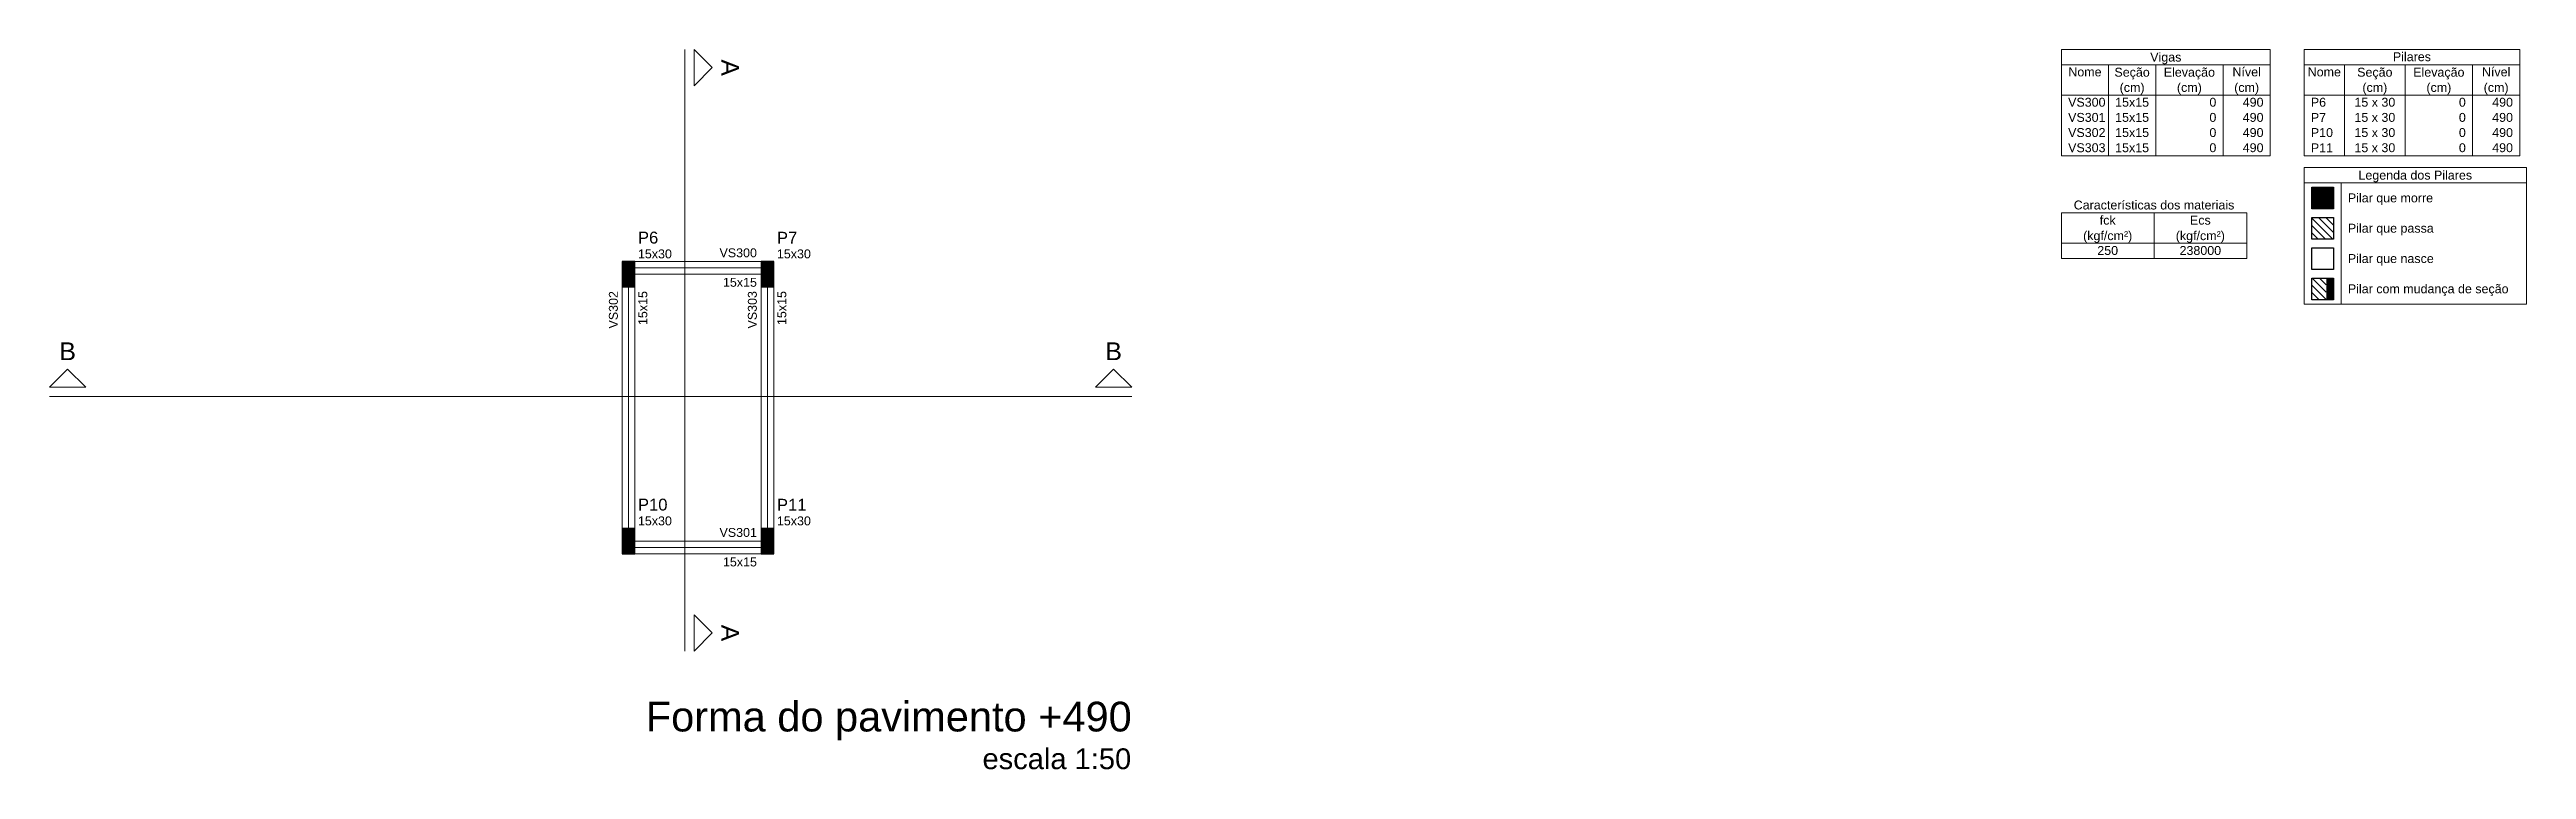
# Model space of a CAD drawing. Header units: inches. Extents: x -52 to 802, y -168 to 85.
# Drawn here: x 21.4 to 80.2, y -95 to -77.9 of the extents above; entities that cross this region are included whole.
import ezdxf

# ---------------------------------------------------------------- set-up
doc = ezdxf.new("R2010")
doc.units = ezdxf.units.IN
doc.header["$MEASUREMENT"] = 0
doc.linetypes.add('DOT2', pattern=[3.175, 0, -3.175])
for name, color, linetype, lineweight in [('FO-Cortes', 9, 'Continuous', 5), ('FO-Eixos', 5, 'Continuous', 5), ('FO-Hachuras dos pilares', 9, 'Continuous', 5), ('FO-Pilares', 4, 'Continuous', 30), ('FO-Textos das vigas', 7, 'Continuous', 5), ('FO-Textos dos pilares', 7, 'Continuous', 5), ('FO-Títulos', 1, 'Continuous', 20), ('FO-Vigas', 1, 'Continuous', 20), ('LC-Textos', 3, 'Continuous', 20)]:
    doc.layers.add(name, color=color, linetype=linetype, lineweight=lineweight)
doc.styles.add('Arial', font='arial.ttf')
pattern_1 = [(135, (48.85177, -83.1931), (-0.08838835, -0.08838835), [])]

msp = doc.modelspace()

# ---------------------------------------------------------------- texts
at = {"layer": 'FO-Cortes', "linetype": 'DOT2', "ltscale": 0.05, "char_height": 0.4236, "width": 0.793288, "attachment_point": 8, "rotation": 270, "line_spacing_factor": 0.798, "style": 'Arial'}
for insert in [(37.3652, -78.3249), (37.3652, -91.748)]:
    msp.add_mtext('A', dxfattribs=dict(at, insert=insert))
at = {"layer": 'FO-Cortes', "linetype": 'DOT2', "ltscale": 0.05, "char_height": 0.4236, "width": 0.793288, "attachment_point": 8, "line_spacing_factor": 0.798, "style": 'Arial'}
for insert in [(21.8471, -85.2703), (46.6843, -85.2703)]:
    msp.add_mtext('B', dxfattribs=dict(at, insert=insert))
at = {"layer": 'FO-Textos das vigas', "linetype": 'Continuous', "char_height": 0.2118, "line_spacing_factor": 0.798, "style": 'Arial'}
for s, insert, width, attachment_point in [('Vigas', (71.668, -78.2443), 1.495849, 8), ('Nome', (69.7483, -78.5349), 1.591886, 8), ('Seção', (70.868, -78.6043), 1.693743, 8), ('(cm)', (70.868, -78.9643), 1.193187, 8), ('Elevação', (72.228, -78.6043), 2.459128, 8), ('(cm)', (72.228, -78.9643), 1.193187, 8), ('Nível', (73.5883, -78.5349), 1.361979, 8), ('(cm)', (73.588, -78.9643), 1.193187, 8), ('VS300', (69.3483, -79.2549), 1.79269, 7), ('VS301', (69.3483, -79.6149), 1.79269, 7), ('15x15', (70.8683, -79.2549), 1.620988, 8), ('15x15', (70.8683, -79.6149), 1.620988, 8), ('0', (72.8683, -79.2549), 0.331764, 9), ('0', (72.8683, -79.6149), 0.331764, 9), ('490', (73.9883, -79.2549), 0.995292, 9), ('490', (73.9883, -79.6149), 0.995292, 9), ('VS302', (69.3483, -79.9749), 1.79269, 7), ('15x15', (70.8683, -79.9749), 1.620988, 8), ('0', (72.8683, -79.9749), 0.331764, 9), ('490', (73.9883, -79.9749), 0.995292, 9), ('VS303', (69.3483, -80.3349), 1.79269, 7), ('15x15', (70.8683, -80.3349), 1.620988, 8), ('0', (72.8683, -80.3349), 0.331764, 9), ('490', (73.9883, -80.3349), 0.995292, 9), ('Legenda dos Pilares', (77.5918, -81.0471), 5.445005, 8), ('Características dos materiais', (71.3883, -81.6949), 7.703329, 8), ('Pilar que morre', (75.9918, -81.5871), 4.080116, 7), ('(kgf/cm²)', (70.288, -82.4843), 2.354361, 8), ('fck', (70.2883, -82.0549), 0.765386, 8), ('(kgf/cm²)', (72.488, -82.4843), 2.354361, 8), ('Ecs', (72.4883, -82.0549), 0.998202, 8), ('Pilar que passa', (75.9918, -82.3071), 4.117949, 7), ('250', (70.2883, -82.7749), 0.995292, 8), ('238000', (72.4883, -82.7749), 1.990584, 8), ('Pilar que nasce', (75.9918, -83.0271), 4.117949, 7), ('Pilar com mudança de seção', (75.9918, -83.7471), 7.703329, 7)]:
    msp.add_mtext(s, dxfattribs=dict(at, insert=insert, width=width, attachment_point=attachment_point))
at = {"layer": 'FO-Textos das vigas', "linetype": 'DOT2', "ltscale": 0.05, "char_height": 0.2118, "attachment_point": 9, "line_spacing_factor": 0.798, "style": 'Arial'}
for s, insert, width in [('VS300', (38.214, -82.8303), 1.79269), ('15x15', (38.214, -83.5303), 1.620988), ('VS301', (38.214, -89.4703), 1.79269), ('15x15', (38.214, -90.1703), 1.620988)]:
    msp.add_mtext(s, dxfattribs=dict(at, insert=insert, width=width))
at = {"layer": 'FO-Textos das vigas', "linetype": 'DOT2', "ltscale": 0.05, "char_height": 0.2118, "attachment_point": 9, "rotation": 90, "line_spacing_factor": 0.798, "style": 'Arial'}
for s, insert, width in [('VS302', (34.914, -83.6303), 1.79269), ('15x15', (35.614, -83.6303), 1.620988), ('VS303', (38.214, -83.6303), 1.79269), ('15x15', (38.914, -83.6303), 1.620988)]:
    msp.add_mtext(s, dxfattribs=dict(at, insert=insert, width=width))
at = {"layer": 'FO-Textos dos pilares', "linetype": 'Continuous', "char_height": 0.2118, "line_spacing_factor": 0.798, "style": 'Arial'}
for s, insert, width, attachment_point in [('Pilares', (77.5121, -78.1749), 1.827613, 8), ('Nome', (75.4321, -78.5349), 1.591886, 8), ('Seção', (76.6318, -78.6043), 1.693743, 8), ('(cm)', (76.6318, -78.9643), 1.193187, 8), ('Elevação', (78.1518, -78.6043), 2.459128, 8), ('(cm)', (78.1518, -78.9643), 1.193187, 8), ('Nível', (79.5121, -78.5349), 1.361979, 8), ('(cm)', (79.5118, -78.9643), 1.193187, 8), ('P6', (75.1121, -79.2549), 0.730463, 7), ('15 x 30', (76.6321, -79.2549), 1.952752, 8), ('15 x 30', (76.6321, -79.6149), 1.952752, 8), ('0', (78.7921, -79.2549), 0.331764, 9), ('0', (78.7921, -79.6149), 0.331764, 9), ('490', (79.9121, -79.2549), 0.995292, 9), ('490', (79.9121, -79.6149), 0.995292, 9), ('P7', (75.1121, -79.6149), 0.730463, 7), ('P10', (75.1121, -79.9749), 0.730463, 7), ('15 x 30', (76.6321, -79.9749), 1.952752, 8), ('0', (78.7921, -79.9749), 0.331764, 9), ('490', (79.9121, -79.9749), 0.995292, 9), ('P11', (75.1121, -80.3349), 1.062227, 7), ('15 x 30', (76.6321, -80.3349), 1.952752, 8), ('0', (78.7921, -80.3349), 0.331764, 9), ('490', (79.9121, -80.3349), 0.995292, 9)]:
    msp.add_mtext(s, dxfattribs=dict(at, insert=insert, width=width, attachment_point=attachment_point))
at = {"layer": 'FO-Textos dos pilares', "linetype": 'DOT2', "ltscale": 0.05, "attachment_point": 7, "line_spacing_factor": 0.798, "style": 'Arial'}
for s, insert, char_height, width in [('P6', (35.389, -82.5053), 0.2824, 0.97144), ('P7', (38.689, -82.5053), 0.2824, 0.97144), ('15x30', (35.389, -82.8553), 0.2118, 1.620988), ('15x30', (38.689, -82.8553), 0.2118, 1.620988), ('P10', (35.389, -88.8453), 0.2824, 0.97144), ('P11', (38.689, -88.8453), 0.2824, 1.412653), ('15x30', (35.389, -89.1953), 0.2118, 1.620988), ('15x30', (38.689, -89.1953), 0.2118, 1.620988)]:
    msp.add_mtext(s, dxfattribs=dict(at, insert=insert, char_height=char_height, width=width))
at = {"layer": 'FO-Títulos', "linetype": 'DOT2', "ltscale": 0.05, "insert": (47.114, -94.2993), "char_height": 0.706, "width": 23.185682, "attachment_point": 9, "line_spacing_factor": 0.798, "style": 'Arial'}
msp.add_mtext('Forma do pavimento +490', dxfattribs=at)
at = {"layer": 'LC-Textos', "linetype": 'Continuous', "insert": (43.5705, -94.9887), "char_height": 0.4942, "width": 3.464164, "attachment_point": 7, "line_spacing_factor": 0.798, "style": 'Arial'}
msp.add_mtext('escala 1:50', dxfattribs=at)

# ---------------------------------------------------------------- hatches: boundary and pattern name
at = {"layer": 'FO-Hachuras dos pilares', "linetype": 'Continuous'}
for points in [[(75.1321, -81.6807), (75.1321, -81.1607), (75.6521, -81.1607), (75.6521, -81.6807), (75.1321, -81.6807)], [(35.314, -82.9303), (35.164, -82.9303), (35.014, -82.9303), (35.014, -83.2303), (35.014, -83.5303), (35.164, -83.5303), (35.314, -83.5303), (35.314, -83.2303)], [(38.314, -83.5303), (38.464, -83.5303), (38.614, -83.5303), (38.614, -83.2303), (38.614, -82.9303), (38.464, -82.9303), (38.314, -82.9303), (38.314, -83.2303)], [(75.4779, -83.8407), (75.4779, -83.3207), (75.6521, -83.3207), (75.6521, -83.8407), (75.4779, -83.8407)], [(35.014, -89.8703), (35.164, -89.8703), (35.314, -89.8703), (35.314, -89.5703), (35.314, -89.2703), (35.164, -89.2703), (35.014, -89.2703), (35.014, -89.5703)], [(38.614, -89.2703), (38.464, -89.2703), (38.314, -89.2703), (38.314, -89.5703), (38.314, -89.8703), (38.464, -89.8703), (38.614, -89.8703), (38.614, -89.5703)]]:
    msp.add_hatch(color=256, dxfattribs=at).paths.add_polyline_path(points)
h = msp.add_hatch(dxfattribs=at)
h.set_pattern_fill('ANSI31', color=256, angle=90, style=0)
h.set_pattern_definition(pattern_1)
h.paths.add_polyline_path([(75.1321, -82.4007), (75.1321, -81.8807), (75.6521, -81.8807), (75.6521, -82.4007), (75.1321, -82.4007)])
h = msp.add_hatch(dxfattribs=at)
h.set_pattern_fill('ANSI31', color=256, angle=90, style=0)
h.set_pattern_definition(pattern_1)
h.paths.add_polyline_path([(75.1321, -83.8407), (75.1321, -83.3207), (75.4779, -83.3207), (75.4779, -83.8407), (75.1321, -83.8407)])

# ---------------------------------------------------------------- linework, layer by layer
at = {"layer": 'FO-Cortes'}
for p, q in [((36.5052, -77.8949), (36.5052, -92.178)), ((21.4171, -86.1303), (47.1143, -86.1303))]:
    msp.add_line(p, q, dxfattribs=at)
at = {"layer": 'FO-Cortes', "linetype": 'Continuous'}
for points in [[(36.7202, -77.8949), (36.7202, -78.7549), (37.1502, -78.3249), (36.7202, -77.8949)], [(21.4171, -85.9153), (22.2771, -85.9153), (21.8471, -85.4853), (21.4171, -85.9153)], [(47.1143, -85.9153), (46.2543, -85.9153), (46.6843, -85.4853), (47.1143, -85.9153)], [(36.7202, -92.178), (36.7202, -91.318), (37.1502, -91.748), (36.7202, -92.178)]]:
    msp.add_lwpolyline(points, close=True, dxfattribs=at)
at = {"layer": 'FO-Eixos'}
for p, q in [((35.314, -83.0803), (38.314, -83.0803)), ((35.164, -89.2703), (35.164, -83.5303)), ((38.464, -89.2703), (38.464, -83.5303)), ((35.314, -89.7203), (38.314, -89.7203))]:
    msp.add_line(p, q, dxfattribs=at)
at = {"layer": 'FO-Pilares'}
for points in [[(75.1321, -81.6807), (75.1321, -81.1607), (75.6521, -81.1607), (75.6521, -81.6807), (75.1321, -81.6807)], [(75.1321, -82.4007), (75.1321, -81.8807), (75.6521, -81.8807), (75.6521, -82.4007), (75.1321, -82.4007)], [(75.1321, -83.1207), (75.1321, -82.6007), (75.6521, -82.6007), (75.6521, -83.1207), (75.1321, -83.1207)], [(35.314, -82.9303), (35.164, -82.9303), (35.014, -82.9303), (35.014, -83.2303), (35.014, -83.5303), (35.164, -83.5303), (35.314, -83.5303), (35.314, -83.2303), (35.314, -82.9303)], [(38.314, -83.5303), (38.464, -83.5303), (38.614, -83.5303), (38.614, -83.2303), (38.614, -82.9303), (38.464, -82.9303), (38.314, -82.9303), (38.314, -83.2303), (38.314, -83.5303)], [(75.1321, -83.8407), (75.1321, -83.3207), (75.6521, -83.3207), (75.6521, -83.8407), (75.1321, -83.8407)], [(35.014, -89.8703), (35.164, -89.8703), (35.314, -89.8703), (35.314, -89.5703), (35.314, -89.2703), (35.164, -89.2703), (35.014, -89.2703), (35.014, -89.5703), (35.014, -89.8703)], [(38.614, -89.2703), (38.464, -89.2703), (38.314, -89.2703), (38.314, -89.5703), (38.314, -89.8703), (38.464, -89.8703), (38.614, -89.8703), (38.614, -89.5703), (38.614, -89.2703)]]:
    msp.add_lwpolyline(points, close=True, dxfattribs=at)
at = {"layer": 'FO-Textos das vigas'}
for p, q in [((69.1883, -77.8949), (74.1483, -77.8949)), ((69.1883, -77.8949), (69.1883, -80.4149)), ((74.1483, -77.8949), (74.1483, -80.4149)), ((69.1883, -78.2549), (74.1483, -78.2549)), ((70.3083, -78.2549), (70.3083, -80.4149)), ((71.4283, -78.2549), (71.4283, -80.4149)), ((73.0283, -78.2549), (73.0283, -80.4149)), ((69.1883, -78.9749), (74.1483, -78.9749)), ((69.1883, -80.4149), (74.1483, -80.4149)), ((74.9521, -80.6976), (80.2321, -80.6976)), ((74.9521, -80.6976), (74.9521, -83.9376)), ((74.9521, -81.0576), (80.2321, -81.0576)), ((75.8321, -81.0576), (75.8321, -83.9376)), ((80.2321, -80.6976), (80.2321, -83.9376)), ((69.1883, -81.7749), (73.5883, -81.7749)), ((69.1883, -81.7749), (69.1883, -82.8549)), ((71.3883, -81.7749), (71.3883, -82.8549)), ((73.5883, -81.7749), (73.5883, -82.8549)), ((69.1883, -82.4949), (73.5883, -82.4949)), ((69.1883, -82.8549), (73.5883, -82.8549)), ((74.9521, -83.9376), (80.2321, -83.9376))]:
    msp.add_line(p, q, dxfattribs=at)
at = {"layer": 'FO-Textos dos pilares'}
for p, q in [((74.9521, -77.8949), (80.0721, -77.8949)), ((74.9521, -77.8949), (74.9521, -80.4149)), ((80.0721, -77.8949), (80.0721, -80.4149)), ((74.9521, -78.2549), (80.0721, -78.2549)), ((75.9121, -78.2549), (75.9121, -80.4149)), ((77.3521, -78.2549), (77.3521, -80.4149)), ((78.9521, -78.2549), (78.9521, -80.4149)), ((74.9521, -78.9749), (80.0721, -78.9749)), ((74.9521, -80.4149), (80.0721, -80.4149))]:
    msp.add_line(p, q, dxfattribs=at)
at = {"layer": 'FO-Vigas'}
for p, q in [((35.314, -82.9303), (38.314, -82.9303)), ((35.314, -83.2303), (38.314, -83.2303)), ((35.014, -89.2703), (35.014, -83.5303)), ((35.314, -89.2703), (35.314, -83.5303)), ((38.314, -89.2703), (38.314, -83.5303)), ((38.614, -89.2703), (38.614, -83.5303)), ((35.314, -89.5703), (38.314, -89.5703)), ((35.314, -89.8703), (38.314, -89.8703))]:
    msp.add_line(p, q, dxfattribs=at)

msp.set_redraw_order([(e.dxf.handle, doc.entitydb.next_handle()) for e in msp.query("TEXT MTEXT ATTDEF DIMENSION ARC_DIMENSION")])  # texts and dimensions are drawn at this point

doc.saveas('drawing.dxf')
